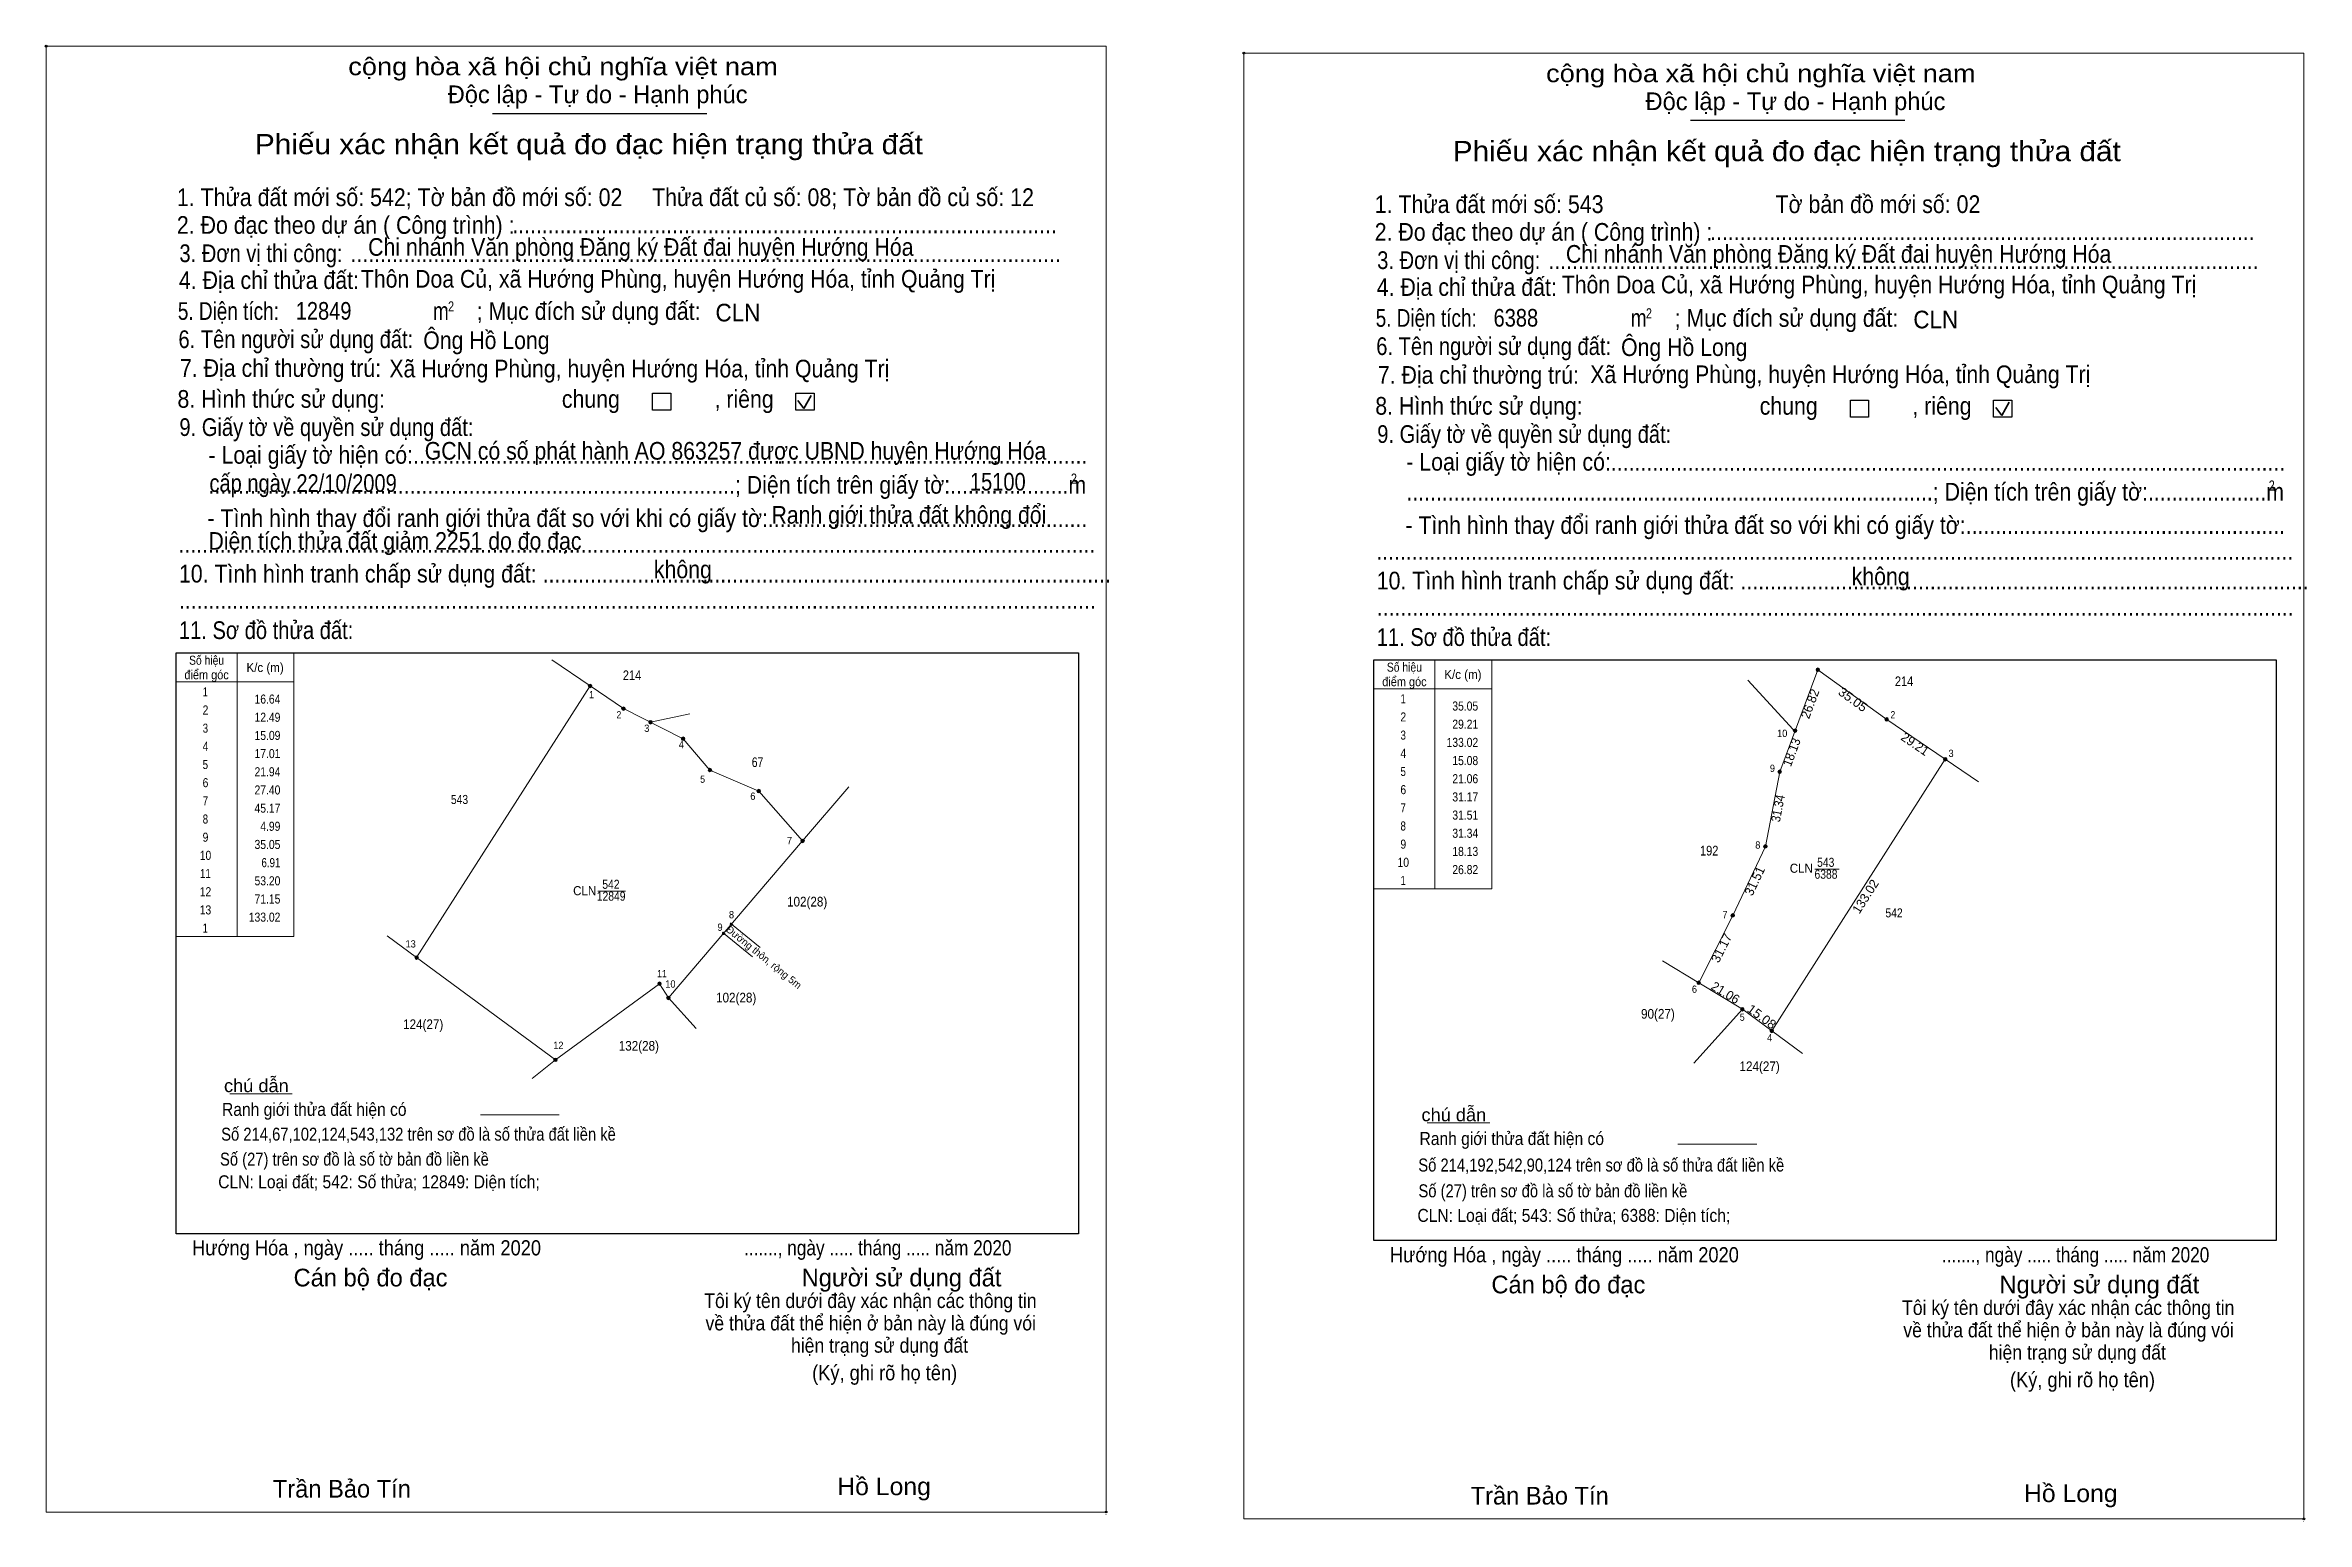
# Model space of a CAD drawing. Header units: metres. Extents: x 532767 to 534081, y 1851103 to 1851900.
# Drawn here: x 532767 to 533701, y 1851103 to 1851712 of the extents above; entities that cross this region are included whole.
import ezdxf
from ezdxf.enums import TextEntityAlignment as Align

# ---------------------------------------------------------------- set-up
doc = ezdxf.new("R2010")
doc.units = ezdxf.units.M
doc.header["$LTSCALE"] = 1.5
doc.header["$PDMODE"] = 32
doc.header["$PDSIZE"] = 0.75
doc.linetypes.add('SHORT_DASHED', pattern=[2.7, 1.5, -1.2])
for name, color, linetype, lineweight in [('10', 7, 'Continuous', 13), ('13', 7, 'Continuous', 13), ('17', 7, 'Continuous', 13), ('2', 7, 'Continuous', 25), ('4', 7, 'Continuous', 13), ('5', 7, 'Continuous', 13), ('6', 7, 'Continuous', 13), ('63', 7, 'Continuous', 13)]:
    doc.layers.add(name, color=color, linetype=linetype, lineweight=lineweight)

msp = doc.modelspace()

# ---------------------------------------------------------------- texts
at = {"layer": '13'}
for s, width, p in [('543', 0.85, (532938.415, 1851399.19)), ('CLN', 0.95, (533492.17, 1851370.81)), ('6388', 0.85, (533502.35, 1851368.35)), ('543', 0.85, (533502.255, 1851373.25)), ('CLN', 0.95, (532990.07, 1851361.54)), ('12849', 0.85, (533000.995, 1851359.29)), ('542', 0.85, (533000.9, 1851364.19)), ('542', 0.85, (533530.44, 1851352.39))]:
    msp.add_text(s, height=3.75, dxfattribs=dict(at, width=width)).set_placement(p, align=Align.CENTER)
at = {"layer": '2'}
for s, height, width, p in [('cộng hòa xã hội chủ nghĩa việt nam', 7.301, 1.15, (532892.5, 1851699.97)), ('cộng hòa xã hội chủ nghĩa việt nam', 7.301, 1.15, (533386.83, 1851697.11)), ('1. Thửa đất mới số: 542; Tờ bản đồ mới số: 02     Thửa đất củ số: 08; Tờ bản đồ củ số: 12', 7.32, 0.9, (532821.78, 1851645.97)), ('1. Thửa đất mới số: 543                             Tờ bản đồ mới số: 02     ', 7.32, 0.9, (533316.11, 1851643.11)), ('2. Đo đạc theo dự án ( Công trình) : ', 7.306, 0.9, (532821.78, 1851634.53)), ('Chi nhánh Văn phòng Đăng ký Đất đai huyện Hướng Hóa', 7.3, 0.9, (532900.7, 1851625.45)), ('............................................................................................', 7.306, 0.9, (532960.18, 1851634.77)), ('2. Đo đạc theo dự án ( Công trình) : ', 7.306, 0.9, (533316.11, 1851631.67)), ('3. Đơn vị thi công:', 7.306, 0.85, (532822.82, 1851622.85)), ('........................................................................................................................', 7.306, 0.9, (532893.42, 1851622.85)), ('3. Đơn vị thi công:', 7.306, 0.85, (533317.15, 1851619.99)), ('Chi nhánh Văn phòng Đăng ký Đất đai huyện Hướng Hóa', 7.3, 0.9, (533395.03, 1851622.59)), ('............................................................................................', 7.306, 0.9, (533454.51, 1851631.91)), ('4. Địa chỉ thửa đất:', 7.306, 0.9, (532822.62, 1851611.77)), ('Thôn Doa Củ, xã Hướng Phùng, huyện Hướng Hóa, tỉnh Quảng Trị', 7.28, 0.9, (532897.71, 1851612.31)), ('4. Địa chỉ thửa đất:', 7.306, 0.9, (533316.95, 1851608.91)), ('........................................................................................................................', 7.306, 0.9, (533387.75, 1851619.99)), ('Thôn Doa Củ, xã Hướng Phùng, huyện Hướng Hóa, tỉnh Quảng Trị', 7.28, 0.9, (533393.31, 1851609.95)), ('5. Diện tích:', 7.306, 0.8, (532822.18, 1851599.01)), ('12849', 7.28, 0.85, (532870.82, 1851599.09)), ('2', 4.172, 0.8, (532933.7, 1851602.49)), ('; Mục đích sử dụng đất:', 7.301, 0.9, (532945.54, 1851599.01)), ('CLN', 7.28, 0.95, (533044.06, 1851598.37)), ('Ông Hồ Long', 7.28, 0.9, (532923.46, 1851586.97)), ('m', 7.301, 0.8, (532927.46, 1851599.01)), ('5. Diện tích:', 7.306, 0.8, (533316.51, 1851596.15)), ('6388', 7.28, 0.85, (533365.15, 1851596.23)), ('m', 7.301, 0.8, (533421.79, 1851596.15)), ('2', 4.172, 0.8, (533428.03, 1851599.63)), ('; Mục đích sử dụng đất:', 7.301, 0.9, (533439.87, 1851596.15)), ('CLN', 7.28, 0.95, (533538.39, 1851595.51)), ('6. Tên người sử dụng đất:', 7.306, 0.85, (532822.42, 1851587.37)), ('6. Tên người sử dụng đất:', 7.306, 0.85, (533316.75, 1851584.51)), ('Ông Hồ Long', 7.28, 0.9, (533417.79, 1851584.11)), ('7. Địa chỉ thường trú:', 7.306, 0.9, (532823.06, 1851575.49)), ('Xã Hướng Phùng, huyện Hướng Hóa, tỉnh Quảng Trị', 7.28, 0.9, (532909.47, 1851575.27)), ('7. Địa chỉ thường trú:', 7.306, 0.9, (533317.39, 1851572.63)), ('Xã Hướng Phùng, huyện Hướng Hóa, tỉnh Quảng Trị', 7.28, 0.9, (533405.07, 1851572.91)), ('8. Hình thức sử dụng:', 7.306, 0.9, (532822.02, 1851562.73)), ('chung                , riêng', 7.301, 0.9, (532980.66, 1851562.73)), ('8. Hình thức sử dụng:', 7.306, 0.9, (533316.35, 1851559.87)), ('9. Giấy tờ về quyền sử dụng đất:', 7.306, 0.85, (532822.82, 1851551.09)), ('chung                , riêng', 7.301, 0.9, (533474.99, 1851559.87)), ('GCN có số phát hành AO 863257 được UBND huyện Hướng Hóa ', 7.28, 0.9, (532924.06, 1851541.33)), ('9. Giấy tờ về quyền sử dụng đất:', 7.306, 0.85, (533317.15, 1851548.23)), ('     - Loại giấy tờ hiện có:..................................................................................................................', 7.301, 0.9, (532822.62, 1851539.65)), ('     - Loại giấy tờ hiện có:..................................................................................................................', 7.301, 0.9, (533316.95, 1851536.79)), ('cấp ngày 22/10/2009', 7.28, 0.85, (532835.22, 1851528.01)), ('     .........................................................................................; Diện tích trên giấy tờ:....................m', 7.301, 0.9, (532822.62, 1851527.29)), ('15100', 7.28, 0.85, (533149.06, 1851528.57)), ('2', 4.172, 0.8, (533190.74, 1851531.41)), ('     .........................................................................................; Diện tích trên giấy tờ:....................m', 7.301, 0.9, (533316.95, 1851524.43)), ('2', 4.172, 0.8, (533685.07, 1851528.55)), ('     - Tình hình thay đổi ranh giới thửa đất so với khi có giấy tờ:......................................................', 7.301, 0.9, (532822.22, 1851513.53)), ('Ranh giới thửa đất không đổi', 7.28, 0.9, (533067.18, 1851514.89)), ('Diện tích thửa đất giảm 2251 do đo đạc', 7.28, 0.9, (532834.82, 1851504.13)), ('     - Tình hình thay đổi ranh giới thửa đất so với khi có giấy tờ:......................................................', 7.301, 0.9, (533316.55, 1851510.67)), ('...........................................................................................................................................................', 7.301, 0.9, (532822.42, 1851502.93)), ('10. Tình hình tranh chấp sử dụng đất: ................................................................................................', 7.306, 0.9, (532822.62, 1851490.61)), ('không', 7.302, 0.9, (533018.62, 1851492.37)), ('...........................................................................................................................................................', 7.301, 0.9, (533316.75, 1851500.07)), ('10. Tình hình tranh chấp sử dụng đất: ................................................................................................', 7.306, 0.9, (533316.95, 1851487.75)), ('không', 7.302, 0.9, (533512.95, 1851489.51)), ('11. Sơ đồ thửa đất:', 7.306, 0.85, (532822.62, 1851467.29)), ('...........................................................................................................................................................', 7.301, 0.9, (532822.62, 1851479.81)), ('...........................................................................................................................................................', 7.301, 0.9, (533316.95, 1851476.95)), ('11. Sơ đồ thửa đất:', 7.306, 0.85, (533316.95, 1851464.43)), ('Hướng Hóa , ngày ..... tháng ..... năm 2020', 6.26, 0.9, (532828.06, 1851212.89)), ('......., ngày ..... tháng ..... năm 2020', 6.26, 0.85, (533055.86, 1851212.89)), ('Hướng Hóa , ngày ..... tháng ..... năm 2020', 6.26, 0.9, (533322.39, 1851210.03)), ('......., ngày ..... tháng ..... năm 2020', 6.26, 0.85, (533550.19, 1851210.03)), ('(Ký, ghi rõ họ tên)', 6.258, 0.9, (533083.94, 1851161.33)), ('(Ký, ghi rõ họ tên)', 6.258, 0.9, (533578.27, 1851158.47)), ('Hồ Long', 7.28, 1.05, (533094.3, 1851113.94)), ('Hồ Long', 7.28, 1.05, (533584.05, 1851111.08))]:
    msp.add_text(s, height=height, dxfattribs=dict(at, width=width)).set_placement(p)
for s, height, p in [('Độc lập - Tự do - Hạnh phúc', 7.301, (532933.54, 1851688.45)), ('Độc lập - Tự do - Hạnh phúc', 7.301, (533427.87, 1851685.59)), ('Cán bộ đo đạc', 7.302, (532869.94, 1851200.09)), ('Người sử dụng đất', 7.301, (533079.62, 1851200.09)), ('Cán bộ đo đạc', 7.302, (533364.27, 1851197.23)), ('Người sử dụng đất', 7.301, (533573.95, 1851197.23)), ('Trần Bảo Tín', 7.3, (532861.38, 1851112.93)), ('Trần Bảo Tín', 7.3, (533355.71, 1851110.07))]:
    msp.add_text(s, height=height, dxfattribs=at).set_placement(p)
for s, height, width, p in [('Phiếu xác nhận kết quả đo đạc hiện trạng thửa đất', 8.343, 1.1, (532991.825, 1851667.37)), ('Phiếu xác nhận kết quả đo đạc hiện trạng thửa đất', 8.343, 1.1, (533486.16, 1851664.51)), ('Tôi ký tên dưới đây xác nhận các thông tin', 6.032, 0.9, (533107.995, 1851191.17)), ('Tôi ký tên dưới đây xác nhận các thông tin', 6.032, 0.9, (533602.32, 1851188.31)), ('về thửa đất thể hiện ở bản này là đúng vói', 6.032, 0.9, (533108.125, 1851181.93)), ('về thửa đất thể hiện ở bản này là đúng vói', 6.032, 0.9, (533602.45, 1851179.07)), ('hiện trạng sử dụng đất', 6.032, 0.9, (533111.75, 1851172.73)), ('hiện trạng sử dụng đất', 6.032, 0.9, (533606.08, 1851169.87))]:
    msp.add_text(s, height=height, dxfattribs=dict(at, width=width)).set_placement(p, align=Align.CENTER)
for p in [(533205.164, 1851105.81), (533699.494, 1851102.95)]:
    msp.add_text('.', height=2.087, dxfattribs=at).set_placement(p, align=Align.CENTER)
at = {"layer": '4'}
for s, height, width, p in [('Số hiệu', 3.75, 0.85, (532834.04, 1851456.67)), ('K/c (m)', 3.75, 0.95, (532858.19, 1851453.67)), ('điểm góc', 3.75, 0.9, (532834.045, 1851450.67)), (' 1', 3.75, 0.75, (532832.99, 1851443.62)), ('214', 4, 0.85, (533009.605, 1851450.33)), ('214', 4, 0.85, (533534.575, 1851447.84)), (' 2', 3.75, 0.85, (532832.99, 1851436.12)), (' 3', 3.75, 0.8, (532832.995, 1851428.62)), (' 4', 3.75, 0.85, (532832.99, 1851421.12)), ('67', 4, 0.8, (533061.4, 1851414.45)), (' 5', 3.75, 0.8, (532832.985, 1851413.62)), (' 6', 3.75, 0.85, (532832.99, 1851406.12)), (' 7', 3.75, 0.8, (532832.99, 1851398.62)), (' 8', 3.75, 0.8, (532832.99, 1851391.12)), (' 9', 3.75, 0.85, (532832.99, 1851383.62)), ('192', 4, 0.85, (533454.145, 1851377.94)), (' 10', 3.75, 0.85, (532832.99, 1851376.12)), (' 11', 3.75, 0.8, (532832.99, 1851368.62)), (' 12', 3.75, 0.85, (532832.99, 1851361.12)), (' 13', 3.75, 0.85, (532832.985, 1851353.62)), ('102(28)', 4, 0.9, (533081.885, 1851356.89)), (' 1', 3.75, 0.75, (532832.99, 1851346.12)), ('102(28)', 4, 0.9, (533052.595, 1851317.29)), ('124(27)', 4, 0.9, (532923.425, 1851306.3)), ('90(27)', 4, 0.9, (533432.985, 1851310.6)), ('132(28)', 4, 0.9, (533012.425, 1851297.39)), ('124(27)', 4, 0.9, (533474.955, 1851288.94))]:
    msp.add_text(s, height=height, dxfattribs=dict(at, width=width)).set_placement(p, align=Align.CENTER)
for s, height, width, p in [('16.64', 3.75, 0.85, (532864.49, 1851440.62)), (' 1', 3, 0.9, (532993.9, 1851442.84)), (' 2', 3, 0.9, (533005.18, 1851434.54)), (' 2', 3, 0.9, (533530.94, 1851434.53)), ('12.49', 3.75, 0.85, (532864.49, 1851433.12)), ('15.09', 3.75, 0.85, (532864.49, 1851425.62)), (' 3', 3, 0.95, (533016.75, 1851428.96)), (' 10', 3, 0.95, (533486.4, 1851426.86)), ('17.01', 3.75, 0.85, (532864.49, 1851418.12)), (' 4', 3, 0.95, (533031.03, 1851422.23)), (' 3', 3, 0.95, (533555.03, 1851418.6)), ('21.94', 3.75, 0.85, (532864.49, 1851410.62)), (' 5', 3, 0.9, (533039.74, 1851407.93)), (' 9', 3, 0.95, (533481.3, 1851412.43)), ('27.40', 3.75, 0.85, (532864.49, 1851403.12)), (' 6', 3, 0.95, (533060.53, 1851400.92)), ('45.17', 3.75, 0.85, (532864.49, 1851395.62)), ('4.99', 3.75, 0.85, (532864.49, 1851388.12)), ('35.05', 3.75, 0.85, (532864.49, 1851380.62)), (' 7', 3, 0.95, (533075.67, 1851382.61)), (' 8', 3, 0.95, (533475.27, 1851380.78)), ('6.91', 3.75, 0.8, (532864.49, 1851373.12)), ('53.20', 3.75, 0.85, (532864.49, 1851365.62)), ('133.02', 3.75, 0.85, (532864.49, 1851350.62)), ('71.15', 3.75, 0.85, (532864.49, 1851358.12)), (' 8', 3, 0.95, (533051.72, 1851352.01)), (' 7', 3, 0.95, (533461.74, 1851352.07)), (' 9', 3, 0.95, (533047, 1851346.86)), (' 13', 3, 0.95, (532920.37, 1851339.97)), (' 11', 3, 0.9, (533023.98, 1851327.69)), (' 10', 3, 0.95, (533027.56, 1851323.41)), (' 6', 3, 0.95, (533449.11, 1851321.28)), (' 5', 3, 0.9, (533468.79, 1851309.71)), (' 12', 3, 0.95, (532981.32, 1851298.09)), (' 4', 3, 0.95, (533480.15, 1851301.21))]:
    msp.add_text(s, height=height, dxfattribs=dict(at, width=width)).set_placement(p, align=Align.RIGHT)
for s, height, rotation, p in [('133.02', 3.75, 57.439, (533520.244, 1851360.051)), ('Đường thôn, rộng 5m', 3, 321.059, (533063.112, 1851334.767))]:
    msp.add_text(s, height=height, rotation=rotation, dxfattribs=at).set_placement(p, align=Align.CENTER)
at = {"layer": '6'}
for s, height, width, p in [('chú dẫn', 5.346, 1.05, (532841.22, 1851280.28)), ('Ranh giới thửa đất hiện có ', 5.346, 0.9, (532840.42, 1851270.48)), ('chú dẫn', 5.346, 1.05, (533335.41, 1851268.25)), ('Số 214,67,102,124,543,132 trên sơ đồ là số thửa đất liền kề', 5.36, 0.85, (532840.06, 1851260.25)), ('Ranh giới thửa đất hiện có ', 5.346, 0.9, (533334.61, 1851258.45)), ('Số (27) trên sơ đồ là số tờ bản đồ liền kề', 5.36, 0.85, (532839.58, 1851249.94)), ('Số 214,192,542,90,124 trên sơ đồ là số thửa đất liền kề', 5.36, 0.85, (533334.1, 1851247.51)), ('CLN: Loại đất; 542: Số thửa; 12849: Diện tích;', 5.36, 0.9, (532838.83, 1851240.59)), ('Số (27) trên sơ đồ là số tờ bản đồ liền kề', 5.36, 0.85, (533334.16, 1851236.87)), ('CLN: Loại đất; 543: Số thửa; 6388: Diện tích;', 5.36, 0.9, (533333.74, 1851226.72))]:
    msp.add_text(s, height=height, dxfattribs=dict(at, width=width)).set_placement(p)
at = {"layer": '63'}
for s, width, p in [('Số hiệu', 0.85, (533328.36, 1851453.8)), ('điểm góc', 0.9, (533328.365, 1851447.8)), ('K/c (m)', 0.95, (533352.51, 1851450.8)), (' 1', 0.75, (533327.31, 1851440.75)), (' 3', 0.8, (533327.315, 1851425.75)), (' 2', 0.85, (533327.31, 1851433.25)), (' 4', 0.85, (533327.31, 1851418.25)), (' 5', 0.8, (533327.305, 1851410.75)), (' 6', 0.85, (533327.31, 1851403.25)), (' 8', 0.8, (533327.31, 1851388.25)), (' 7', 0.8, (533327.31, 1851395.75)), (' 9', 0.85, (533327.31, 1851380.75)), (' 10', 0.85, (533327.31, 1851373.25)), (' 1', 0.75, (533327.31, 1851365.75))]:
    msp.add_text(s, height=3.75, dxfattribs=dict(at, width=width)).set_placement(p, align=Align.CENTER)
for s, rotation, p in [('26.82', 69.504, (533497.523, 1851439.908)), ('29.21', 325.799, (533538.081, 1851422.406)), ('31.51', 64.655, (533474.615, 1851366.632)), ('31.17', 63.229, (533460.901, 1851338.94)), ('21.06', 328.794, (533459.869, 1851319.71))]:
    msp.add_text(s, height=3.75, rotation=rotation, dxfattribs=at).set_placement(p, align=Align.CENTER)
for s, rotation, width, p in [('35.05', 324.183, 1.05, (533512.358, 1851440.801)), ('18.13', 69.496, 0.95, (533489.93, 1851419.918)), ('31.34', 79.167, 0.9, (533484.343, 1851397.053)), ('15.08', 323.632, 1.05, (533474.728, 1851309.908))]:
    msp.add_text(s, height=3.75, rotation=rotation, dxfattribs=dict(at, width=width)).set_placement(p, align=Align.CENTER)
at = {"layer": '63', "width": 0.85}
for s, p in [('35.05', (533358.81, 1851437.75)), ('29.21', (533358.81, 1851430.25)), ('133.02', (533358.81, 1851422.75)), ('15.08', (533358.81, 1851415.25)), ('21.06', (533358.81, 1851407.75)), ('31.17', (533358.81, 1851400.25)), ('31.51', (533358.81, 1851392.75)), ('31.34', (533358.81, 1851385.25)), ('18.13', (533358.81, 1851377.75)), ('26.82', (533358.81, 1851370.25))]:
    msp.add_text(s, height=3.75, dxfattribs=at).set_placement(p, align=Align.RIGHT)

# ---------------------------------------------------------------- hatches: boundary and pattern name
at = {"layer": '4'}
msp.add_hatch(color=256, dxfattribs=at).paths.add_polyline_path([(533017.98, 1851432.93, 1), (533016.48, 1851432.93, 1)])
at = {"layer": '5'}
for points in [[(532993.07, 1851447.91, 1), (532991.57, 1851447.91, 1)], [(533499.732, 1851454.599, 1), (533498.232, 1851454.599, 1)], [(533006.83, 1851438.55, 1), (533005.33, 1851438.55, 1)], [(533490.342, 1851429.479, 1), (533488.842, 1851429.479, 1)], [(533528.152, 1851434.089, 1), (533526.652, 1851434.089, 1)], [(533031.45, 1851426.13, 1), (533029.95, 1851426.13, 1)], [(533552.312, 1851417.669, 1), (533550.812, 1851417.669, 1)], [(533042.53, 1851413.22, 1), (533041.03, 1851413.22, 1)], [(533483.992, 1851412.499, 1), (533482.492, 1851412.499, 1)], [(533062.68, 1851404.53, 1), (533061.18, 1851404.53, 1)], [(533080.76, 1851383.94, 1), (533079.26, 1851383.94, 1)], [(533478.102, 1851381.719, 1), (533476.602, 1851381.719, 1)], [(533464.612, 1851353.239, 1), (533463.112, 1851353.239, 1)], [(533047.91, 1851345.82, 1), (533046.91, 1851345.82, 1)], [(533051.15, 1851349.61, 1), (533050.15, 1851349.61, 1)], [(532921.48, 1851335.8, 1), (532919.98, 1851335.8, 1)], [(533021.7, 1851325.03, 1), (533020.2, 1851325.03, 1)], [(533450.572, 1851325.409, 1), (533449.072, 1851325.409, 1)], [(533025.38, 1851319.18, 1), (533023.88, 1851319.18, 1)], [(533468.582, 1851314.499, 1), (533467.082, 1851314.499, 1)], [(533480.722, 1851305.559, 1), (533479.222, 1851305.559, 1)], [(532978.77, 1851293.61, 1), (532977.27, 1851293.61, 1)]]:
    msp.add_hatch(color=256, dxfattribs=at).paths.add_polyline_path(points)

# ---------------------------------------------------------------- linework, layer by layer
at = {"layer": '10'}
for p, q in [((532992.32, 1851447.91), (532920.73, 1851335.8)), ((533551.56, 1851417.67), (533479.97, 1851305.56)), ((533024.63, 1851319.18), (533080.01, 1851383.94)), ((533059.39, 1851336.13), (533047.41, 1851345.82)), ((533062.53, 1851340.01), (533050.65, 1851349.61)), ((533479.97, 1851305.56), (533492.63, 1851296.24))]:
    msp.add_line(p, q, dxfattribs=at)
for points in [[(533006.08, 1851438.55), (532992.32, 1851447.91), (532976.48, 1851458.67)], [(533527.4, 1851434.09), (533498.98, 1851454.6), (533483.24, 1851412.5), (533477.35, 1851381.72), (533463.86, 1851353.24), (533449.82, 1851325.41)], [(533080.01, 1851383.94), (533061.93, 1851404.53), (533041.78, 1851413.22), (533030.7, 1851426.13), (533006.08, 1851438.55)], [(533565.32, 1851408.31), (533551.56, 1851417.67), (533527.4, 1851434.09)], [(532908.59, 1851344.74), (532920.73, 1851335.8), (532978.02, 1851293.61)], [(533449.82, 1851325.41), (533467.83, 1851314.5), (533479.97, 1851305.56)], [(532978.02, 1851293.61), (533020.95, 1851325.03), (533024.63, 1851319.18)]]:
    msp.add_lwpolyline(points, dxfattribs=at)
at = {"layer": '13'}
for p, q in [((533497.75, 1851372.25), (533507.77, 1851372.25)), ((532995.44, 1851363.21), (533006.97, 1851363.21))]:
    msp.add_line(p, q, dxfattribs=at)
at = {"layer": '17'}
for p, q in [((532843.59, 1851279.58), (532869.39, 1851279.58)), ((533337.77, 1851267.56), (533363.57, 1851267.56))]:
    msp.add_line(p, q, dxfattribs=at)
at = {"layer": '2'}
for p, q in [((532952.06, 1851684.24), (533040.51, 1851684.24)), ((533446.39, 1851681.37), (533534.84, 1851681.37)), ((532821.46, 1851461.57), (533193.85, 1851461.57)), ((533193.85, 1851461.57), (533193.85, 1851221.86)), ((533315.79, 1851458.7), (533688.18, 1851458.7)), ((533688.18, 1851458.7), (533688.18, 1851218.99))]:
    msp.add_line(p, q, dxfattribs=at)
at = {"layer": '2', "lineweight": 35}
for p, q in [((533080.56, 1851562.44), (533083.59, 1851567.86)), ((533078.07, 1851565.68), (533080.56, 1851562.44)), ((533572.4, 1851562.81), (533574.89, 1851559.57)), ((533574.89, 1851559.57), (533577.92, 1851564.99))]:
    msp.add_line(p, q, dxfattribs=at)
at = {"layer": '2', "lineweight": 13}
for points in [[(532767.82, 1851711.99), (533205.24, 1851711.99), (533205.24, 1851106.98), (532767.82, 1851106.98)], [(533262.15, 1851709.12), (533699.57, 1851709.12), (533699.57, 1851104.11), (533262.15, 1851104.11)]]:
    msp.add_lwpolyline(points, close=True, dxfattribs=at)
at = {"layer": '2'}
for points in [[(533018.1, 1851568.79), (533025.62, 1851568.79), (533025.62, 1851561.79), (533018.1, 1851561.79)], [(533077.21, 1851568.79), (533084.72, 1851568.79), (533084.72, 1851561.79), (533077.21, 1851561.79)], [(533512.43, 1851565.92), (533519.95, 1851565.92), (533519.95, 1851558.92), (533512.43, 1851558.92)], [(533571.54, 1851565.92), (533579.05, 1851565.92), (533579.05, 1851558.92), (533571.54, 1851558.92)]]:
    msp.add_lwpolyline(points, close=True, dxfattribs=at)
for points in [[(533193.85, 1851221.86), (532821.46, 1851221.86), (532821.46, 1851461.57)], [(533688.18, 1851218.99), (533315.79, 1851218.99), (533315.79, 1851458.7)]]:
    msp.add_lwpolyline(points, dxfattribs=at)
for p in [(532767.82, 1851711.99), (533262.15, 1851709.12), (533205.24, 1851106.98), (533699.57, 1851104.11)]:
    msp.add_point(p, dxfattribs=at)
at = {"layer": '4'}
for p, q in [((532846.65, 1851344.57), (532846.65, 1851461.57)), ((533340.98, 1851458.7), (533340.98, 1851364.2)), ((533033.51, 1851436.46), (533017.23, 1851432.93)), ((533099.15, 1851406.3), (533080.01, 1851383.94)), ((533449.82, 1851325.41), (533434.86, 1851334.47)), ((533024.63, 1851319.18), (533036.11, 1851306.58)), ((533447.87, 1851292.29), (533467.83, 1851314.5)), ((532978.02, 1851293.61), (532968.39, 1851285.88))]:
    msp.add_line(p, q, dxfattribs=at)
for points in [[(532846.65, 1851344.57), (532821.45, 1851344.57), (532821.45, 1851461.57), (532846.65, 1851461.57)], [(532846.65, 1851461.57), (532870.05, 1851461.57), (532870.05, 1851344.57), (532846.65, 1851344.57)], [(532821.45, 1851449.57), (532846.65, 1851449.57), (532870.05, 1851449.57)], [(533470.08, 1851450.37), (533488.75, 1851429.94), (533489.59, 1851429.48)]]:
    msp.add_lwpolyline(points, dxfattribs=at)
msp.add_circle((533017.23, 1851432.93), 0.75, dxfattribs=at)
at = {"layer": '5'}
for centre in [(532992.32, 1851447.91), (533498.982, 1851454.599), (533006.08, 1851438.55), (533489.592, 1851429.479), (533527.402, 1851434.089), (533030.7, 1851426.13), (533551.562, 1851417.669), (533041.78, 1851413.22), (533483.242, 1851412.499), (533061.93, 1851404.53), (533080.01, 1851383.94), (533477.352, 1851381.719), (533463.862, 1851353.239), (532920.73, 1851335.8), (533020.95, 1851325.03), (533449.822, 1851325.409), (533024.63, 1851319.18), (533467.832, 1851314.499), (533479.972, 1851305.559), (532978.02, 1851293.61)]:
    msp.add_circle(centre, 0.75, dxfattribs=at)
at = {"layer": '5', "linetype": 'SHORT_DASHED'}
for centre in [(533047.41, 1851345.82), (533050.65, 1851349.61)]:
    msp.add_circle(centre, 0.5, dxfattribs=at)
at = {"layer": '6'}
for p, q in [((532947.03, 1851270.86), (532979.59, 1851270.86)), ((533441.21, 1851258.84), (533473.77, 1851258.84))]:
    msp.add_line(p, q, dxfattribs=at)
at = {"layer": '63'}
for points in [[(533340.98, 1851364.2), (533315.78, 1851364.2), (533315.78, 1851458.7), (533340.98, 1851458.7)], [(533340.98, 1851458.7), (533364.38, 1851458.7), (533364.38, 1851364.2), (533340.98, 1851364.2)], [(533315.78, 1851446.7), (533340.98, 1851446.7), (533364.38, 1851446.7)]]:
    msp.add_lwpolyline(points, dxfattribs=at)

msp.set_redraw_order([(e.dxf.handle, doc.entitydb.next_handle()) for e in msp.query("TEXT MTEXT ATTDEF DIMENSION ARC_DIMENSION")])  # texts and dimensions are drawn at this point

doc.saveas('drawing.dxf')
